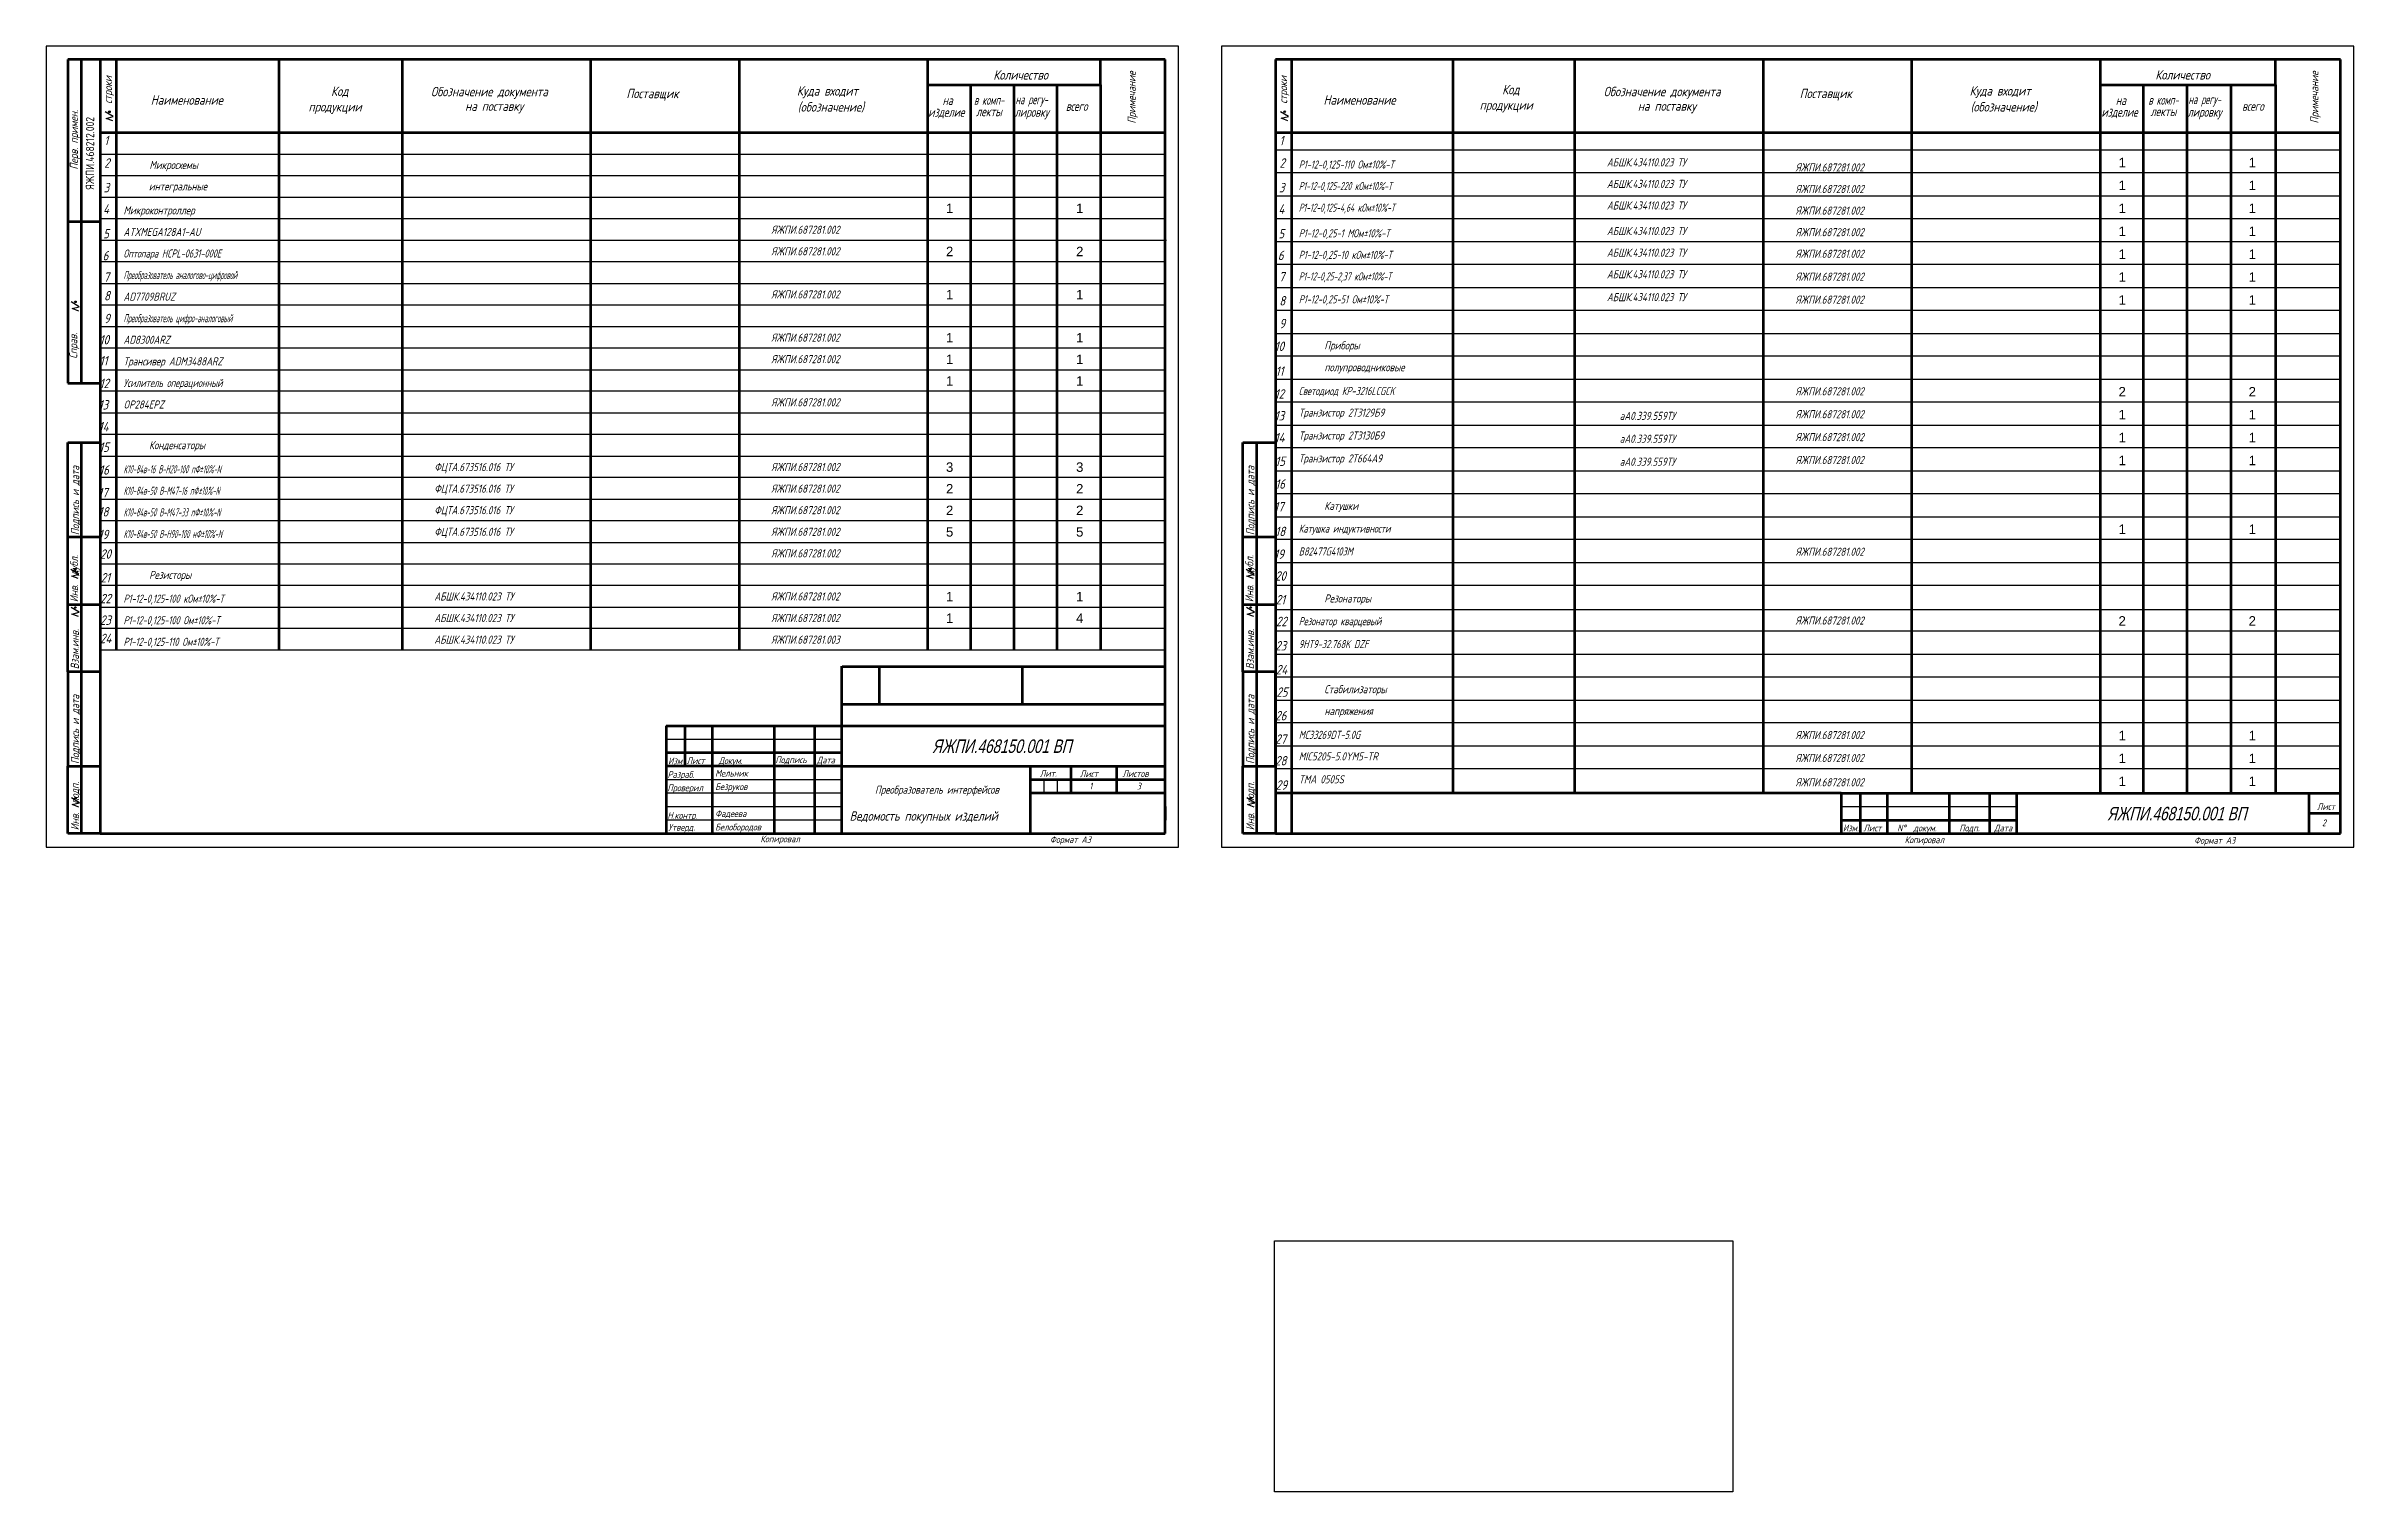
# Model space of a CAD drawing. Header units: millimetres. Extents: x 616 to 3040, y 265 to 2725.
# Drawn here: x 1502 to 2358, y 265 to 801 of the extents above; entities that cross this region are included whole.
import ezdxf
from ezdxf.enums import TextEntityAlignment as Align

# ---------------------------------------------------------------- set-up
doc = ezdxf.new("R2010")
doc.units = ezdxf.units.MM
for name, color, linetype in [('2', 3, 'Continuous'), ('3', 3, 'Continuous'), ('TONK', 7, 'Continuous')]:
    doc.layers.add(name, color=color, linetype=linetype)
doc.layers.add('КА тонкая', color=7, linetype='Continuous', lineweight=15)
doc.layers.add('ОСНОВ', color=6, linetype='Continuous', lineweight=53)
doc.styles.add('CLW', font='clw.shx', dxfattribs={"width": 0.75, "oblique": 15})
doc.styles.add('GOST', font='GOST.shx', dxfattribs={"oblique": 15, "height": 5})
doc.styles.add('rom3.5', font='romans.shx', dxfattribs={"width": 0.8, "height": 3.5})
doc.styles.add('Аннотативный', font='arial.ttf')
doc.styles.add('гост', font='GOST_1.TTF', dxfattribs={"oblique": 15, "height": 3})

msp = doc.modelspace()

# ---------------------------------------------------------------- texts
at = {"insert": (1516.70053, 748.16588), "char_height": 3.0911819, "attachment_point": 1, "rotation": 90, "style": 'rom3.5'}
msp.add_mtext_dynamic_manual_height_columns('ЯЖПИ.468212.002', width=55.2474655, gutter_width=17.5, heights=[0], dxfattribs=at)
at = {"char_height": 3.5, "attachment_point": 5, "style": 'Аннотативный'}
for s, insert, width in [('1', (2271.94174, 758.19202), 16), ('1', (2320.19174, 758.19202), 15.5), ('1', (2271.94174, 749.69202), 16), ('1', (2320.19174, 749.69202), 15.5), ('1', (1837.06207, 741.19202), 16), ('1', (1885.31207, 741.19202), 15.5), ('1', (2271.94174, 741.19202), 16), ('1', (2320.19174, 741.19202), 15.5), ('1', (2271.94174, 732.69202), 16), ('1', (2320.19174, 732.69202), 15.5), ('2', (1837.06207, 725.19202), 16), ('2', (1885.31207, 725.19202), 15.5), ('1', (2271.94174, 724.19202), 16), ('1', (2320.19174, 724.19202), 15.5), ('1', (1837.06207, 709.19202), 16), ('1', (1885.31207, 709.19202), 15.5), ('1', (2271.94174, 715.69202), 16), ('1', (2320.19174, 715.69202), 15.5), ('1', (2271.94174, 707.19202), 16), ('1', (2320.19174, 707.19202), 15.5), ('1', (1837.06207, 693.19202), 16), ('1', (1885.31207, 693.19202), 15.5), ('1', (1837.06207, 685.19202), 16), ('1', (1885.31207, 685.19202), 15.5), ('1', (1837.06207, 677.19202), 16), ('1', (1885.31207, 677.19202), 15.5), ('2', (2271.94174, 673.19202), 16), ('2', (2320.19174, 673.19202), 15.5), ('1', (2271.94174, 664.69202), 16), ('1', (2320.19174, 664.69202), 15.5), ('1', (2271.94174, 656.19202), 16), ('1', (2320.19174, 656.19202), 15.5), ('3', (1837.06207, 645.19202), 16), ('3', (1885.31207, 645.19202), 15.5), ('1', (2271.94174, 647.69202), 16), ('1', (2320.19174, 647.69202), 15.5), ('2', (1837.06207, 637.19202), 16), ('2', (1885.31207, 637.19202), 15.5), ('2', (1837.06207, 629.19202), 16), ('2', (1885.31207, 629.19202), 15.5), ('5', (1837.06207, 621.1736), 16), ('5', (1885.31207, 621.1736), 15.5), ('1', (2271.94174, 622.19202), 16), ('1', (2320.19174, 622.19202), 15.5), ('1', (1837.06207, 597.19202), 16), ('1', (1837.06207, 589.19202), 16), ('4', (1885.31207, 589.19202), 15.5), ('1', (1885.31207, 597.19202), 15.5), ('2', (2271.94174, 588.19202), 16), ('2', (2320.19174, 588.19202), 15.5), ('1', (2271.94174, 545.69202), 16), ('1', (2320.19174, 545.69202), 15.5), ('1', (2271.94174, 537.19202), 16), ('1', (2320.19174, 537.19202), 15.5), ('1', (2271.94174, 528.69202), 16), ('1', (2320.19174, 528.69202), 15.5)]:
    msp.add_mtext(s, dxfattribs=dict(at, insert=insert, width=width))
at = {"insert": (1832.35007, 525.20319), "char_height": 3, "attachment_point": 5, "style": 'GOST'}
msp.add_mtext_dynamic_manual_height_columns('Преобразователь интерфейсов', width=69.25, gutter_width=17.5, heights=[0], dxfattribs=at)
at = {"layer": '3', "color": 7, "linetype": 'ByBlock', "style": 'rom3.5', "oblique": 15, "width": 0.8}
for s, p in [('строки', (1526.40704, 779.95069)), ('Примечание', (1906.05934, 772.61116)), ('строки', (1962.25155, 779.97999)), ('Примечание', (2344.72862, 772.64046)), ('Перв. примен.', (1513.77133, 755.53618)), ('Справ.', (1513.50978, 685.41554)), ('Подпись и дата', (1514.22063, 619.98736)), ('Подпись и дата', (1950.10031, 619.98737)), ('Инв.  дубл.', (1513.8477, 595.12887)), ('Инв.  дубл.', (1949.72737, 595.12888)), ('Взам.инв.', (1514.10454, 570.22951)), ('Взам.инв.', (1949.98421, 570.22951)), ('Подпись и дата', (1514.22006, 535.11143)), ('Подпись и дата', (1950.09974, 535.11143)), ('Инв.  подп.', (1514.1552, 510.53813)), ('Инв.  подп.', (1950.03487, 510.53813))]:
    msp.add_text(s, height=3, rotation=90, dxfattribs=at).set_placement(p)
at = {"layer": '3', "color": 7, "linetype": 'ByBlock', "style": 'rom3.5', "oblique": 15}
for s, height, width, p in [('Количество', 3.5, 0.8, (1853.26674, 788.91836)), ('Количество', 3.5, 0.8, (2284.22764, 788.94766)), ('Наименование', 3.5, 0.8, (1540.76571, 779.60355)), ('продукции', 3.5, 0.8, (1599.27234, 777.10688)), ('Код', 3.5, 0.8, (1607.64269, 782.86569)), ('Обозначение документа ', 3.5, 0.8, (1644.69609, 782.72144)), ('на поставку', 3.5, 0.8, (1657.36066, 777.34406)), ('Поставщик', 3.5, 0.8, (1717.17049, 782.03262)), ('Куда входит', 3.5, 0.8, (1780.40904, 782.9809)), ('(обозначение)', 3.5, 0.8, (1780.74744, 777.04715)), ('на', 3.5, 0.7, (1834.42352, 779.48187)), ('в комп-', 3.5, 0.6, (1846.07986, 779.59025)), ('на регу-', 3.5, 0.6, (1861.44946, 779.80702)), ('всего', 3.5, 0.7, (1880.15685, 777.32042)), ('Наименование', 3.5, 0.8, (1975.70874, 779.63285)), ('продукции', 3.5, 0.8, (2033.61681, 777.71371)), ('Код', 3.5, 0.8, (2041.98716, 783.47252)), ('Обозначение документа ', 3.5, 0.8, (2079.63911, 782.75074)), ('на поставку', 3.5, 0.8, (2092.30369, 777.37336)), ('Поставщик', 3.5, 0.8, (2152.32006, 782.06192)), ('Куда входит', 3.5, 0.8, (2215.35206, 783.01019)), ('(обозначение)', 3.5, 0.8, (2215.69046, 777.07645)), ('на', 3.5, 0.7, (2269.55502, 779.51117)), ('в комп-', 3.5, 0.6, (2281.65481, 779.61955)), ('на регу-', 3.5, 0.6, (2296.47796, 779.83632)), ('всего', 3.5, 0.7, (2316.3957, 777.34972)), ('изделие', 3.5, 0.7, (1829.10771, 775.12851)), ('лекты', 3.5, 0.7, (1846.83926, 775.34528)), ('лировку', 3.5, 0.7, (1861.15867, 775.12851)), ('изделие', 3.5, 0.7, (2264.23921, 775.15781)), ('лекты', 3.5, 0.7, (2282.41421, 775.37458)), ('лировку', 3.5, 0.7, (2296.15472, 775.15781)), ('1', 3.5, 0.8, (1523.51122, 764.58166)), ('1', 3.5, 0.8, (1959.3908, 764.58166)), ('2', 3.5, 0.8, (1523.51122, 756.24607)), ('2', 3.5, 0.8, (1959.3908, 756.24607)), ('3', 3.5, 0.8, (1523.31257, 747.11662)), ('3', 3.5, 0.8, (1959.19214, 747.11662)), ('4', 3.5, 0.8, (1523.11391, 739.17797)), ('4', 3.5, 0.8, (1958.99349, 739.17797)), ('5', 3.5, 0.8, (1523.11391, 730.04852)), ('5', 3.5, 0.8, (1958.99349, 730.04852)), ('6', 3.5, 0.8, (1522.91526, 721.9114)), ('6', 3.5, 0.8, (1958.79483, 721.99584)), ('8', 3.5, 0.8, (1523.43766, 707.01927)), ('7', 3.5, 0.8, (1523.31257, 713.97274)), ('7', 3.5, 0.8, (1959.19214, 714.05718)), ('9', 3.5, 0.8, (1523.43766, 698.58126)), ('8', 3.5, 0.8, (1959.31723, 705.14836)), ('10', 3.5, 0.8, (1521.80421, 690.70193)), ('9', 3.5, 0.8, (1959.31723, 696.71036)), ('11', 3.5, 0.8, (1521.80421, 682.95744)), ('10', 3.5, 0.8, (1957.61325, 688.27236)), ('12', 3.5, 0.8, (1521.80421, 674.51944)), ('11', 3.5, 0.8, (1957.95127, 679.04675)), ('13', 3.5, 0.8, (1521.45229, 666.57269)), ('12', 3.5, 0.8, (1957.61325, 670.60875)), ('14', 3.5, 0.8, (1521.45229, 658.48627)), ('13', 3.5, 0.8, (1957.59935, 662.52233)), ('15', 3.5, 0.8, (1521.6496, 650.86441)), ('14', 3.5, 0.8, (1957.59935, 654.43592)), ('16', 3.5, 0.8, (1521.6496, 642.42641)), ('15', 3.5, 0.8, (1957.83896, 645.64633)), ('17', 3.5, 0.8, (1521.28345, 633.98841)), ('16', 3.5, 0.8, (1957.83896, 637.20833)), ('18', 3.5, 0.8, (1521.40855, 626.90998)), ('17', 3.5, 0.8, (1957.41644, 628.77033)), ('19', 3.5, 0.8, (1521.40855, 618.47198)), ('18', 3.5, 0.8, (1957.83896, 619.62916)), ('20', 3.5, 0.8, (1522.00335, 611.23493)), ('19', 3.5, 0.8, (1957.41644, 611.19116)), ('21', 3.5, 0.8, (1522.19883, 602.44534)), ('20', 3.5, 0.8, (1957.76836, 603.10474)), ('22', 3.5, 0.8, (1522.00335, 594.72294)), ('21', 3.5, 0.8, (1958.00797, 594.31516)), ('23', 3.5, 0.8, (1521.96168, 586.71913)), ('24', 3.5, 0.8, (1521.96168, 579.92421)), ('22', 3.5, 0.8, (1958.10637, 586.22874)), ('23', 3.5, 0.8, (1957.85286, 577.21603)), ('24', 3.5, 0.8, (1958.06788, 568.34976)), ('25', 3.5, 0.8, (1958.2567, 560.04943)), ('26', 3.5, 0.8, (1957.83418, 551.28737)), ('27', 3.5, 0.8, (1957.83418, 542.60975)), ('Разраб.', 2.5, 0.8, (1732.44627, 529.97154)), ('Изм ', 2.5, 0.8, (1732.66275, 535.03143)), ('Лист', 2.5, 0.8, (1739.51167, 535.10299)), ('Мельник', 2.5, 0.8, (1750.10732, 530.46462)), ('Докум.', 2.5, 0.8, (1751.39224, 535.0798)), ('Подпись', 2.5, 0.8, (1772.44307, 535.43092)), ('Дата', 2.5, 0.8, (1787.8061, 535.30899)), ('Лит.', 2.5, 0.8, (1870.53892, 530.40269)), ('Лист', 2.5, 0.8, (1885.38419, 530.23688)), ('Листов', 2.5, 0.8, (1901.17567, 530.31571)), ('28', 3.5, 0.8, (1957.7695, 534.5825)), ('Проверил', 2.5, 0.8, (1732.38739, 525.02979)), ('Безруков', 2.5, 0.8, (1750.10732, 525.46462)), ('1', 2.5, 0.8, (1888.85084, 525.67117)), ('3', 2.5, 0.8, (1906.4484, 525.67117)), ('29', 3.5, 0.8, (1958.05746, 525.57553)), ('Н.контр.', 2.5, 0.8, (1732.40385, 514.79935)), ('Фадеева', 2.5, 0.8, (1750.10732, 515.46462)), ('Ведомость покупных изделий', 3.5, 0.8, (1799.95172, 514.08372)), ('2', 2.5, 0.8, (2346.06106, 512.06819)), ('Утверд.', 2.5, 0.8, (1732.72824, 510.41903)), ('Белобородов', 2.5, 0.8, (1750.10732, 510.46462)), ('Копировал', 2.5, 0.8, (1766.88128, 506.09032)), ('Формат А3 ', 2.5, 0.8, (1874.27289, 505.84911)), ('Копировал', 2.5, 0.8, (2191.25993, 505.75991)), ('Формат А3 ', 2.5, 0.8, (2298.65154, 505.5187))]:
    msp.add_text(s, height=height, dxfattribs=dict(at, width=width)).set_placement(p)
at = {"layer": '3', "color": 7, "linetype": 'ByBlock', "style": 'rom3.5', "oblique": 15, "width": 0.8}
for s, p in [('Лист', (2347.52548, 518.09625)), ('Изм.', (2171.30764, 510.1468)), ('Лист', (2179.30764, 510.1468)), ('N%%d  докум.', (2195.80764, 510.1468)), ('Подп.', (2215.30764, 510.1468)), ('Дата', (2227.80764, 510.1468))]:
    msp.add_text(s, height=2.5, dxfattribs=at).set_placement(p, align=Align.CENTER)
at = {"layer": 'TONK', "style": 'CLW', "oblique": 15, "width": 0.75}
for p in [(1830.49332, 539.22782), (2266.28567, 514.23096)]:
    msp.add_text('ЯЖПИ.468150.001 ВП ', height=5, dxfattribs=at).set_placement(p)
at = {"layer": 'КА тонкая', "linetype": 'ByBlock', "ltscale": 20, "style": 'гост', "oblique": 15}
for s, p in [('Микросхемы', (1540.26812, 755.7718)), ('ЯЖПИ.687281.002', (2150.81889, 754.85708)), ('интегральные', (1540.0474, 747.84188)), ('ЯЖПИ.687281.002', (2150.81889, 746.85708)), ('Микроконтроллер', (1530.66247, 738.94335)), ('ЯЖПИ.687281.002', (2150.81889, 738.85708)), ('ATXMEGA128A1-AU ', (1530.66247, 730.94335)), ('ЯЖПИ.687281.002', (1770.93922, 731.75382)), ('ЯЖПИ.687281.002', (2150.81889, 730.83866)), ('ЯЖПИ.687281.002', (1770.93922, 723.75382)), ('ЯЖПИ.687281.002', (2150.81889, 722.83866)), ('ЯЖПИ.687281.002', (1770.93922, 707.75382)), ('ЯЖПИ.687281.002', (2150.81889, 714.33866)), ('AD7709BRUZ', (1530.66247, 706.94335)), ('ЯЖПИ.687281.002', (2150.81889, 705.83866)), ('AD8300ARZ', (1530.66247, 690.94335)), ('ЯЖПИ.687281.002', (1770.93922, 691.75382)), ('Трансивер ADM3488ARZ', (1530.66247, 682.94335)), ('ЯЖПИ.687281.002', (1770.93922, 683.75382)), ('OP284EPZ', (1530.66247, 666.94335)), ('ЯЖПИ.687281.002', (1770.93922, 667.75382)), ('ЯЖПИ.687281.002', (2150.81889, 671.83866)), ('ЯЖПИ.687281.002', (2150.81889, 663.33866)), ('Конденсаторы', (1540.14046, 651.85658)), ('ЯЖПИ.687281.002', (2150.81889, 654.83866)), ('ФЦТА.673516.016 ТУ', (1645.93922, 643.75382)), ('ЯЖПИ.687281.002', (1770.93922, 643.75382)), ('ЯЖПИ.687281.002', (2150.81889, 646.33866)), ('ФЦТА.673516.016 ТУ', (1645.93922, 635.75382)), ('ЯЖПИ.687281.002', (1770.93922, 635.75382)), ('ФЦТА.673516.016 ТУ', (1645.93922, 627.75382)), ('ЯЖПИ.687281.002', (1770.93922, 627.75382)), ('ФЦТА.673516.016 ТУ', (1645.93922, 619.7354)), ('ЯЖПИ.687281.002', (1770.93922, 619.7354)), ('ЯЖПИ.687281.002', (1770.93922, 611.7354)), ('ЯЖПИ.687281.002', (2150.81889, 612.33866)), ('Резисторы', (1540.18995, 603.75382)), ('АБШК.434110.023 ТУ', (1645.93922, 595.75382)), ('АБШК.434110.023 ТУ', (1645.93922, 587.75382)), ('ЯЖПИ.687281.002', (1770.93922, 595.75382)), ('ЯЖПИ.687281.002', (1770.93922, 587.75382)), ('АБШК.434110.023 ТУ', (1645.93922, 579.75382)), ('ЯЖПИ.687281.003', (1770.93922, 579.75382)), ('ЯЖПИ.687281.002', (2150.81889, 586.83866)), ('ЯЖПИ.687281.002', (2150.81889, 544.33866)), ('ЯЖПИ.687281.002', (2150.81889, 535.83866)), ('ЯЖПИ.687281.002', (2150.81889, 526.8418))]:
    msp.add_text(s, height=3, dxfattribs=at).set_placement(p)
at = {"layer": 'КА тонкая', "linetype": 'ByBlock', "lineweight": 0, "ltscale": 20, "style": 'гост', "oblique": 15}
for s, width, p in [('Р1-12-0,125-110 Ом±10%%%-Т', 0.8, (1966.54214, 755.94335)), ('Р1-12-0,125-220 кОм±10%%%-Т', 0.7, (1966.54214, 747.94335)), ('Р1-12-0,125-4,64 кОм±10%%%-Т', 0.7, (1966.54214, 739.94335)), ('Р1-12-0,25-1 МОм±10%%%-Т', 0.8, (1966.54214, 730.44335)), ('Р1-12-0,25-10 кОм±10%%%-Т', 0.8, (1966.54214, 722.44335)), ('Р1-12-0,25-2,37 кОм±10%%%-Т', 0.7, (1966.54214, 714.44335)), ('Р1-12-0,25-51 Ом±10%%%-Т', 0.8, (1966.54214, 705.94335)), ('Светодиод КР-3216LCGCK', 0.85, (1966.54214, 671.94335)), ('Катушка индуктивности', 0.85, (1966.54214, 620.94335)), ('B82477G4103M', 0.85, (1966.54214, 612.44335)), ('Резонатор кварцевый', 0.85, (1966.54214, 586.58324)), ('9HT9-32.768K DZF', 0.85, (1966.54214, 578.08324)), ('MC33269DT-5.0G', 0.85, (1966.54214, 544.44335))]:
    msp.add_text(s, height=3, dxfattribs=dict(at, width=width)).set_placement(p)
for s, p in [('АБШК.434110.023 ТУ', (2080.81889, 756.75382)), ('АБШК.434110.023 ТУ', (2080.81889, 748.75382)), ('АБШК.434110.023 ТУ', (2080.81889, 740.75382)), ('АБШК.434110.023 ТУ', (2080.81889, 731.25382)), ('АБШК.434110.023 ТУ', (2080.81889, 723.25382)), ('АБШК.434110.023 ТУ', (2080.81889, 715.25382)), ('АБШК.434110.023 ТУ', (2080.81889, 706.75382)), ('Приборы', (1976.02013, 688.85658)), ('полупроводниковые', (1976.06962, 680.75382)), ('Транзистор 2Т3129Б9', (1966.54214, 663.94335)), ('аА0.339.559ТУ', (2085.57026, 662.73021)), ('Транзистор 2Т3130Б9', (1966.54214, 655.44335)), ('аА0.339.559ТУ', (2085.57026, 654.23021)), ('Транзистор 2Т664А9', (1966.54214, 646.94335)), ('аА0.339.559ТУ', (2085.57026, 645.73021)), ('Катушки', (1976.02013, 629.35658)), ('Резонаторы', (1976.02013, 594.99647)), ('Стабилизаторы', (1976.02013, 561.35658)), ('напряжения', (1976.06962, 553.25382)), ('MIC5205-5.0YM5-TR', (1966.54214, 536.44335)), ('TMA 0505S', (1966.54214, 527.94335))]:
    msp.add_text(s, height=3, dxfattribs=at).set_placement(p)
at = {"layer": 'КА тонкая', "linetype": 'ByBlock', "ltscale": 20, "style": 'гост', "oblique": 15}
for s, width, p in [('Оптопара HCPL-0631-000E', 0.8, (1530.66247, 722.94335)), ('Преобразователь аналогово-цифровой', 0.6, (1530.66247, 714.94335)), ('Преобразователь цифро-аналоговый', 0.6, (1530.66247, 698.94335)), ('Усилитель операционный', 0.9, (1530.66247, 674.94335)), ('К10-84в-16 В-Н20-100 пФ±10%%%-N', 0.6, (1530.66247, 642.94335)), ('К10-84в-50 В-М47-16 пФ±10%%%-N', 0.6, (1530.66247, 634.94335)), ('К10-84в-50 В-М47-33 пФ±10%%%-N', 0.6, (1530.66247, 626.94335)), ('К10-84в-50 В-Н90-100 нФ±10%%%-N', 0.6, (1530.66247, 618.92493)), ('Р1-12-0,125-100 кОм±10%%%-Т', 0.8, (1530.66247, 594.94335)), ('Р1-12-0,125-100 Ом±10%%%-Т', 0.8, (1530.66247, 586.94335)), ('Р1-12-0,125-110 Ом±10%%%-Т', 0.8, (1530.66247, 578.94335))]:
    msp.add_text(s, height=3, dxfattribs=dict(at, width=width)).set_placement(p)

# ---------------------------------------------------------------- linework, layer by layer
at = {"color": 7, "linetype": 'ByBlock'}
for p, q in [((1501.97507, 801.33103), (1501.97507, 504.33103)), ((1921.97507, 801.33103), (1501.97507, 801.33103)), ((1921.97507, 504.33103), (1921.97507, 801.33103)), ((2357.85474, 801.33103), (1937.85474, 801.33103)), ((1937.85474, 801.33103), (1937.85474, 504.33103)), ((2357.85474, 504.33103), (2357.85474, 801.33103)), ((1501.97507, 504.33103), (1921.97507, 504.33103)), ((1937.85474, 504.33103), (2357.85474, 504.33103))]:
    msp.add_line(p, q, dxfattribs=at)
msp.add_line((1957.85474, 728.83103), (2352.85474, 728.83103))
msp.add_lwpolyline([(1957.51751, 358.34932), (2127.54696, 358.34932), (2127.54696, 265.20559), (1957.51751, 265.20559)], close=True)
at = {"layer": '2', "color": 7}
msp.add_line((2167.76742, 519.33418), (2232.76742, 519.33418), dxfattribs=at)
at = {"layer": '3', "color": 7, "linetype": 'ByBlock'}
for p, q in [((1521.97507, 796.33103), (1521.97507, 782.33103)), ((1521.97507, 796.33103), (1521.97507, 771.33103)), ((1521.97507, 796.33103), (1531.97507, 796.33103)), ((1521.97507, 796.33103), (1521.97507, 782.33103)), ((1704.97507, 796.33103), (1756.97507, 796.33103)), ((1832.97507, 796.33103), (1846.97507, 796.33103)), ((1849.47507, 796.33103), (1865.97507, 796.33103)), ((1916.97507, 796.33103), (1898.97507, 796.33103)), ((1957.85474, 796.33103), (1957.85474, 782.33103)), ((1957.85474, 796.33103), (1957.85474, 771.33103)), ((1957.85474, 796.33103), (1967.85474, 796.33103)), ((2268.85474, 796.33103), (2282.85474, 796.33103)), ((2285.35474, 796.33103), (2301.85474, 796.33103)), ((2352.85474, 796.33103), (2334.85474, 796.33103)), ((1521.97507, 771.33103), (1521.97507, 762.83103)), ((1521.97507, 771.33103), (1521.97507, 762.83103)), ((1526.88405, 775.21107), (1523.9062, 776.99608)), ((1524.20398, 774.55656), (1526.88405, 775.21107)), ((1526.64582, 773.60456), (1524.20398, 774.55656)), ((1957.85474, 771.33103), (1957.85474, 762.83103)), ((1962.75622, 775.24036), (1959.77838, 777.02538)), ((1960.07616, 774.58586), (1962.75622, 775.24036)), ((1962.51799, 773.63385), (1960.07616, 774.58586)), ((1916.97507, 762.83103), (1916.97507, 754.33103)), ((1957.85474, 762.83103), (2352.85474, 762.83103)), ((2352.85474, 762.83103), (2352.85474, 754.33103)), ((1521.97507, 761.33103), (1916.97507, 761.33103)), ((1521.97507, 754.33103), (1521.97507, 745.83103)), ((1521.97507, 754.33103), (1521.97507, 745.83103)), ((1521.97507, 753.33103), (1916.97507, 753.33103)), ((2352.85474, 754.33103), (1957.85474, 754.33103)), ((1957.85474, 754.33103), (1957.85474, 745.83103)), ((1521.97507, 745.33103), (1916.97507, 745.33103)), ((1957.85474, 745.83103), (2352.85474, 745.83103)), ((1916.97507, 737.33103), (1521.97507, 737.33103)), ((2352.85474, 737.33103), (1957.85474, 737.33103)), ((1522.47507, 729.33103), (1917.47507, 729.33103)), ((1916.97507, 721.33103), (1521.97507, 721.33103)), ((2352.85474, 720.33103), (1957.85474, 720.33103)), ((1521.97507, 713.33103), (1916.97507, 713.33103)), ((1957.85474, 711.83103), (2352.85474, 711.83103)), ((1514.27544, 704.71892), (1511.29759, 706.50393)), ((1511.59538, 704.06442), (1514.27544, 704.71892)), ((1514.03721, 703.11241), (1511.59538, 704.06442)), ((1916.97507, 705.33103), (1521.97507, 705.33103)), ((2352.85474, 703.33103), (1957.85474, 703.33103)), ((1521.97507, 697.33103), (1916.97507, 697.33103)), ((1957.85474, 694.83103), (2352.85474, 694.83103)), ((1916.97507, 689.33103), (1521.97507, 689.33103)), ((2352.85474, 686.33103), (1957.85474, 686.33103)), ((1521.97507, 681.33103), (1916.97507, 681.33103)), ((1957.85474, 677.83103), (2352.85474, 677.83103)), ((1916.97507, 673.33103), (1521.97507, 673.33103)), ((2352.85474, 669.33103), (1957.85474, 669.33103)), ((1521.97507, 665.33103), (1916.97507, 665.33103)), ((1957.85474, 660.83103), (2352.85474, 660.83103)), ((1509.97507, 654.33103), (1514.97507, 654.33103)), ((1916.97507, 657.33103), (1521.97507, 657.33103)), ((1521.97507, 619.33103), (1521.97507, 654.33103)), ((1521.97507, 619.33103), (1521.97507, 654.33103)), ((1945.85474, 654.33103), (1950.85474, 654.33103)), ((1957.85474, 619.33103), (1957.85474, 654.33103)), ((1957.85474, 619.33103), (1957.85474, 654.33103)), ((2352.85474, 652.33103), (1957.85474, 652.33103)), ((1521.97507, 649.33103), (1916.97507, 649.33103)), ((1957.85474, 643.83103), (2352.85474, 643.83103)), ((1916.97507, 641.33103), (1521.97507, 641.33103)), ((2352.85474, 635.33103), (1957.85474, 635.33103)), ((1521.97507, 633.33103), (1916.97507, 633.33103)), ((1916.97507, 625.33103), (1521.97507, 625.33103)), ((1957.85474, 626.83103), (2352.85474, 626.83103)), ((1521.97507, 617.31261), (1916.97507, 617.31261)), ((2352.85474, 618.33103), (1957.85474, 618.33103)), ((1521.97507, 609.31261), (1916.97507, 609.31261)), ((1957.85474, 609.83103), (2352.85474, 609.83103)), ((1514.14262, 605.46973), (1511.16478, 607.25474)), ((1511.46256, 604.81522), (1514.14262, 605.46973)), ((1513.90439, 603.86322), (1511.46256, 604.81522)), ((1916.97507, 601.33103), (1521.97507, 601.33103)), ((1950.02229, 605.46973), (1947.04445, 607.25474)), ((1947.34223, 604.81522), (1950.02229, 605.46973)), ((1949.78406, 603.86322), (1947.34223, 604.81522)), ((2352.85474, 601.33103), (1957.85474, 601.33103)), ((1514.23798, 591.37007), (1511.26013, 593.15508)), ((1511.55792, 590.71557), (1514.23798, 591.37007)), ((1513.99975, 589.76356), (1511.55792, 590.71557)), ((1521.97507, 593.33103), (1916.97507, 593.33103)), ((1950.11765, 591.37007), (1947.1398, 593.15509)), ((1947.43759, 590.71557), (1950.11765, 591.37007)), ((1949.87942, 589.76356), (1947.43759, 590.71557)), ((1958.15138, 592.47092), (2353.15138, 592.47092)), ((1916.97507, 585.33103), (1521.97507, 585.33103)), ((2352.85474, 584.33103), (1957.85474, 584.33103)), ((1916.97507, 577.33103), (1521.97507, 577.33103)), ((1957.85474, 575.83103), (2352.85474, 575.83103)), ((1521.97507, 534.33103), (1521.97507, 569.33103)), ((1521.97507, 534.33103), (1521.97507, 569.33103)), ((1957.85474, 534.33103), (1957.85474, 569.33103)), ((2352.85474, 567.33103), (1957.85474, 567.33103)), ((1957.85474, 558.83103), (2352.85474, 558.83103)), ((2352.85474, 509.33103), (2352.85474, 564.33103)), ((1731.97507, 549.33103), (1731.97507, 544.33103)), ((2352.85474, 550.33103), (1957.85474, 550.33103)), ((1731.97507, 544.33103), (1796.97507, 544.33103)), ((1916.97507, 539.33103), (1916.97507, 534.33103)), ((1957.85474, 541.83103), (2352.85474, 541.83103)), ((2352.85474, 539.33103), (2352.85474, 534.33103)), ((1866.97507, 534.33103), (1881.97507, 534.33103)), ((1916.97507, 534.33103), (1866.97507, 534.33103)), ((1881.97507, 534.33103), (1898.97507, 534.33103)), ((2352.85474, 533.33103), (1957.85474, 533.33103)), ((1514.33453, 520.75186), (1511.35668, 522.53688)), ((1731.97507, 529.33103), (1796.97507, 529.33103)), ((1796.97507, 524.33103), (1731.97507, 524.33103)), ((1866.97507, 529.33103), (1871.97507, 529.33103)), ((1871.97507, 529.33103), (1876.97507, 529.33103)), ((1871.97507, 529.33103), (1871.97507, 524.33103)), ((1876.97507, 529.33103), (1876.97507, 524.33103)), ((1916.97507, 529.33103), (1916.97507, 524.33103)), ((1916.97507, 529.33103), (1916.97507, 524.33103)), ((1950.2142, 520.75186), (1947.23635, 522.53688)), ((2352.85474, 529.33103), (2352.85474, 524.33103)), ((2352.85474, 529.33103), (2352.85474, 524.33103)), ((1511.65446, 520.09736), (1514.33453, 520.75186)), ((1514.0963, 519.14535), (1511.65446, 520.09736)), ((1731.97507, 519.33103), (1796.97507, 519.33103)), ((1796.97507, 514.33103), (1731.97507, 514.33103)), ((1947.53414, 520.09736), (1950.2142, 520.75186)), ((1949.97597, 519.14535), (1947.53414, 520.09736)), ((2352.85474, 519.33103), (2352.85474, 514.33103))]:
    msp.add_line(p, q, dxfattribs=at)
for centre in [(1525.45468, 776.99608), (1961.32686, 777.02538), (1512.84607, 706.50393), (1512.71325, 607.25474), (1948.59293, 607.25474), (1512.80861, 593.15508), (1948.68828, 593.15509), (1512.90516, 522.53688), (1948.78483, 522.53688)]:
    msp.add_circle(centre, 0.29779, dxfattribs=at)
at = {"layer": 'ОСНОВ', "color": 7, "linetype": 'Continuous'}
for p, q in [((1521.97507, 796.33103), (1509.97507, 796.33103)), ((1514.97507, 796.33103), (1514.97507, 676.33103)), ((1509.97507, 736.33103), (1521.97507, 736.33103)), ((1514.97507, 654.33103), (1514.97507, 509.33103)), ((1950.85474, 654.33103), (1950.85474, 509.33103)), ((1509.97507, 619.33103), (1521.97507, 619.33103)), ((1945.85474, 619.33103), (1957.85474, 619.33103)), ((1509.97507, 594.33103), (1521.97507, 594.33103)), ((1945.85474, 594.33103), (1957.85474, 594.33103)), ((1521.97507, 569.33103), (1509.97507, 569.33103)), ((1957.85474, 569.33103), (1945.85474, 569.33103)), ((1509.97507, 534.33103), (1521.97507, 534.33103)), ((1945.85474, 534.33103), (1957.85474, 534.33103)), ((2232.76742, 524.33418), (2352.76742, 524.33418)), ((1521.97507, 509.33103), (1509.97507, 509.33103)), ((1957.85474, 509.33103), (1945.85474, 509.33103))]:
    msp.add_line(p, q, dxfattribs=at)
at = {"layer": 'ОСНОВ', "color": 7, "linetype": 'ByBlock'}
for p, q in [((1509.97507, 796.33103), (1509.97507, 676.33103)), ((1521.97507, 796.33103), (1514.97507, 796.33103)), ((1521.97507, 796.33103), (1521.97507, 509.33103)), ((1521.97507, 796.33103), (1521.97507, 571.33103)), ((1521.97507, 796.33103), (1521.97507, 771.33103)), ((1521.97507, 796.33103), (1521.97507, 571.33103)), ((1521.97507, 796.33103), (1521.97507, 509.33103)), ((1916.97507, 796.33103), (1521.97507, 796.33103)), ((1527.97507, 796.33103), (1527.97507, 577.33103)), ((1588.42523, 577.33103), (1588.42523, 796.33103)), ((1633.97507, 796.33103), (1633.97507, 577.33103)), ((1703.97507, 577.33103), (1703.97507, 796.33103)), ((1758.97507, 796.33103), (1758.97507, 577.33103)), ((1828.97507, 577.33103), (1828.97507, 796.41665)), ((1892.97507, 786.93245), (1892.97507, 796.33103)), ((1916.97507, 509.33103), (1916.97507, 796.33103)), ((2352.85474, 796.33103), (1957.85474, 796.33103)), ((1957.85474, 796.33103), (1957.85474, 509.33103)), ((1957.85474, 796.33103), (1957.85474, 571.33103)), ((1963.85474, 796.33103), (1963.85474, 509.33103)), ((2023.85476, 524.33418), (2023.85476, 796.65195)), ((2068.85474, 796.33103), (2068.85474, 524.33418)), ((2138.85474, 524.33418), (2138.85474, 796.33103)), ((2193.85474, 796.33103), (2193.85474, 524.33418)), ((2263.85474, 786.93245), (2263.85474, 796.33103)), ((2328.85474, 786.93245), (2328.85474, 796.33103)), ((2352.85474, 509.33103), (2352.85474, 796.33103)), ((1828.97507, 786.93245), (1892.97507, 786.93245)), ((1844.97507, 577.33103), (1844.97507, 786.93245)), ((1860.97507, 577.33103), (1860.97507, 786.93245)), ((1876.97507, 577.33103), (1876.97507, 786.93245)), ((1892.97507, 786.93245), (1892.97507, 577.33103)), ((2263.85474, 524.33418), (2263.85474, 786.93245)), ((2263.85474, 786.93245), (2328.85474, 786.93245)), ((2279.85474, 524.33418), (2279.85474, 786.93245)), ((2295.85474, 786.93245), (2295.85474, 524.33418)), ((2312.35474, 524.33418), (2312.35474, 786.93245)), ((2328.85474, 786.93245), (2328.85474, 524.33418)), ((1521.97507, 769.33103), (1916.97507, 769.33103)), ((1957.85474, 769.33103), (2352.85474, 769.33103)), ((1509.97507, 676.33103), (1521.97507, 676.33103)), ((1509.97507, 619.33103), (1509.97507, 654.33103)), ((1509.97507, 654.33103), (1521.97507, 654.33103)), ((1945.85474, 654.33103), (1957.85474, 654.33103)), ((1945.85474, 619.33103), (1945.85474, 654.33103)), ((1509.97507, 569.33103), (1509.97507, 619.33103)), ((1945.85474, 569.33103), (1945.85474, 619.33103)), ((1509.97507, 569.33103), (1509.97507, 534.33103)), ((1796.97507, 571.44487), (1796.97507, 509.33103)), ((1797.24615, 571.33103), (1916.49662, 571.33103)), ((1810.97507, 571.44487), (1810.97507, 557.33103)), ((1863.97507, 571.44487), (1863.97507, 557.33103)), ((1945.85474, 569.33103), (1945.85474, 534.33103)), ((1957.85474, 534.33103), (1957.85474, 569.33103)), ((1797.33563, 557.33103), (1916.97507, 557.33103)), ((1916.97507, 509.33103), (1916.97507, 564.33103)), ((1731.97507, 549.33103), (1916.97507, 549.33103)), ((1731.97507, 549.33103), (1731.97507, 509.33103)), ((1739.00248, 534.33103), (1739.00248, 549.33103)), ((1748.97507, 549.33103), (1748.97507, 509.33103)), ((1771.97507, 549.33103), (1771.97507, 509.33103)), ((1786.97507, 549.33103), (1786.97507, 509.33103)), ((1731.97507, 544.33103), (1731.97507, 539.33103)), ((1731.97507, 539.33103), (1796.97507, 539.33103)), ((1509.97507, 509.33103), (1509.97507, 534.33103)), ((1796.97507, 534.33103), (1731.97507, 534.33103)), ((1796.97507, 534.33103), (1916.97507, 534.33103)), ((1866.97507, 534.33103), (1866.97507, 509.33103)), ((1881.97507, 534.33103), (1881.97507, 524.33103)), ((1898.97507, 534.33103), (1898.97507, 524.33103)), ((1945.85474, 509.33103), (1945.85474, 534.33103)), ((1866.97507, 529.33103), (1916.97507, 529.33103)), ((1916.97507, 524.33103), (1866.97507, 524.33103)), ((2167.76742, 524.33418), (1957.85474, 524.33418)), ((2167.76742, 524.33418), (2167.76742, 509.33103)), ((2174.76742, 524.33103), (2174.76742, 509.33103)), ((2184.76742, 524.33418), (2184.76742, 509.33418)), ((2207.76742, 524.33418), (2207.76742, 509.33418)), ((2222.76742, 524.33418), (2222.76742, 509.33418)), ((2232.76742, 524.33418), (2232.76742, 509.33418)), ((2341.20874, 524.33418), (2341.20874, 509.33103)), ((1916.97507, 519.33103), (1916.97507, 514.33103)), ((2167.76742, 514.33418), (2232.76742, 514.33418)), ((2341.20874, 516.83418), (2352.76742, 516.83418)), ((1521.97507, 509.33103), (1916.97507, 509.33103)), ((1957.85474, 509.33103), (2352.85474, 509.33103))]:
    msp.add_line(p, q, dxfattribs=at)
at = {"layer": 'ОСНОВ', "color": 7}
msp.add_line((2167.76742, 524.33418), (2232.76742, 524.33418), dxfattribs=at)

msp.set_redraw_order([(e.dxf.handle, doc.entitydb.next_handle()) for e in msp.query("TEXT MTEXT ATTDEF DIMENSION ARC_DIMENSION")])  # texts and dimensions are drawn at this point

doc.saveas('drawing.dxf')
